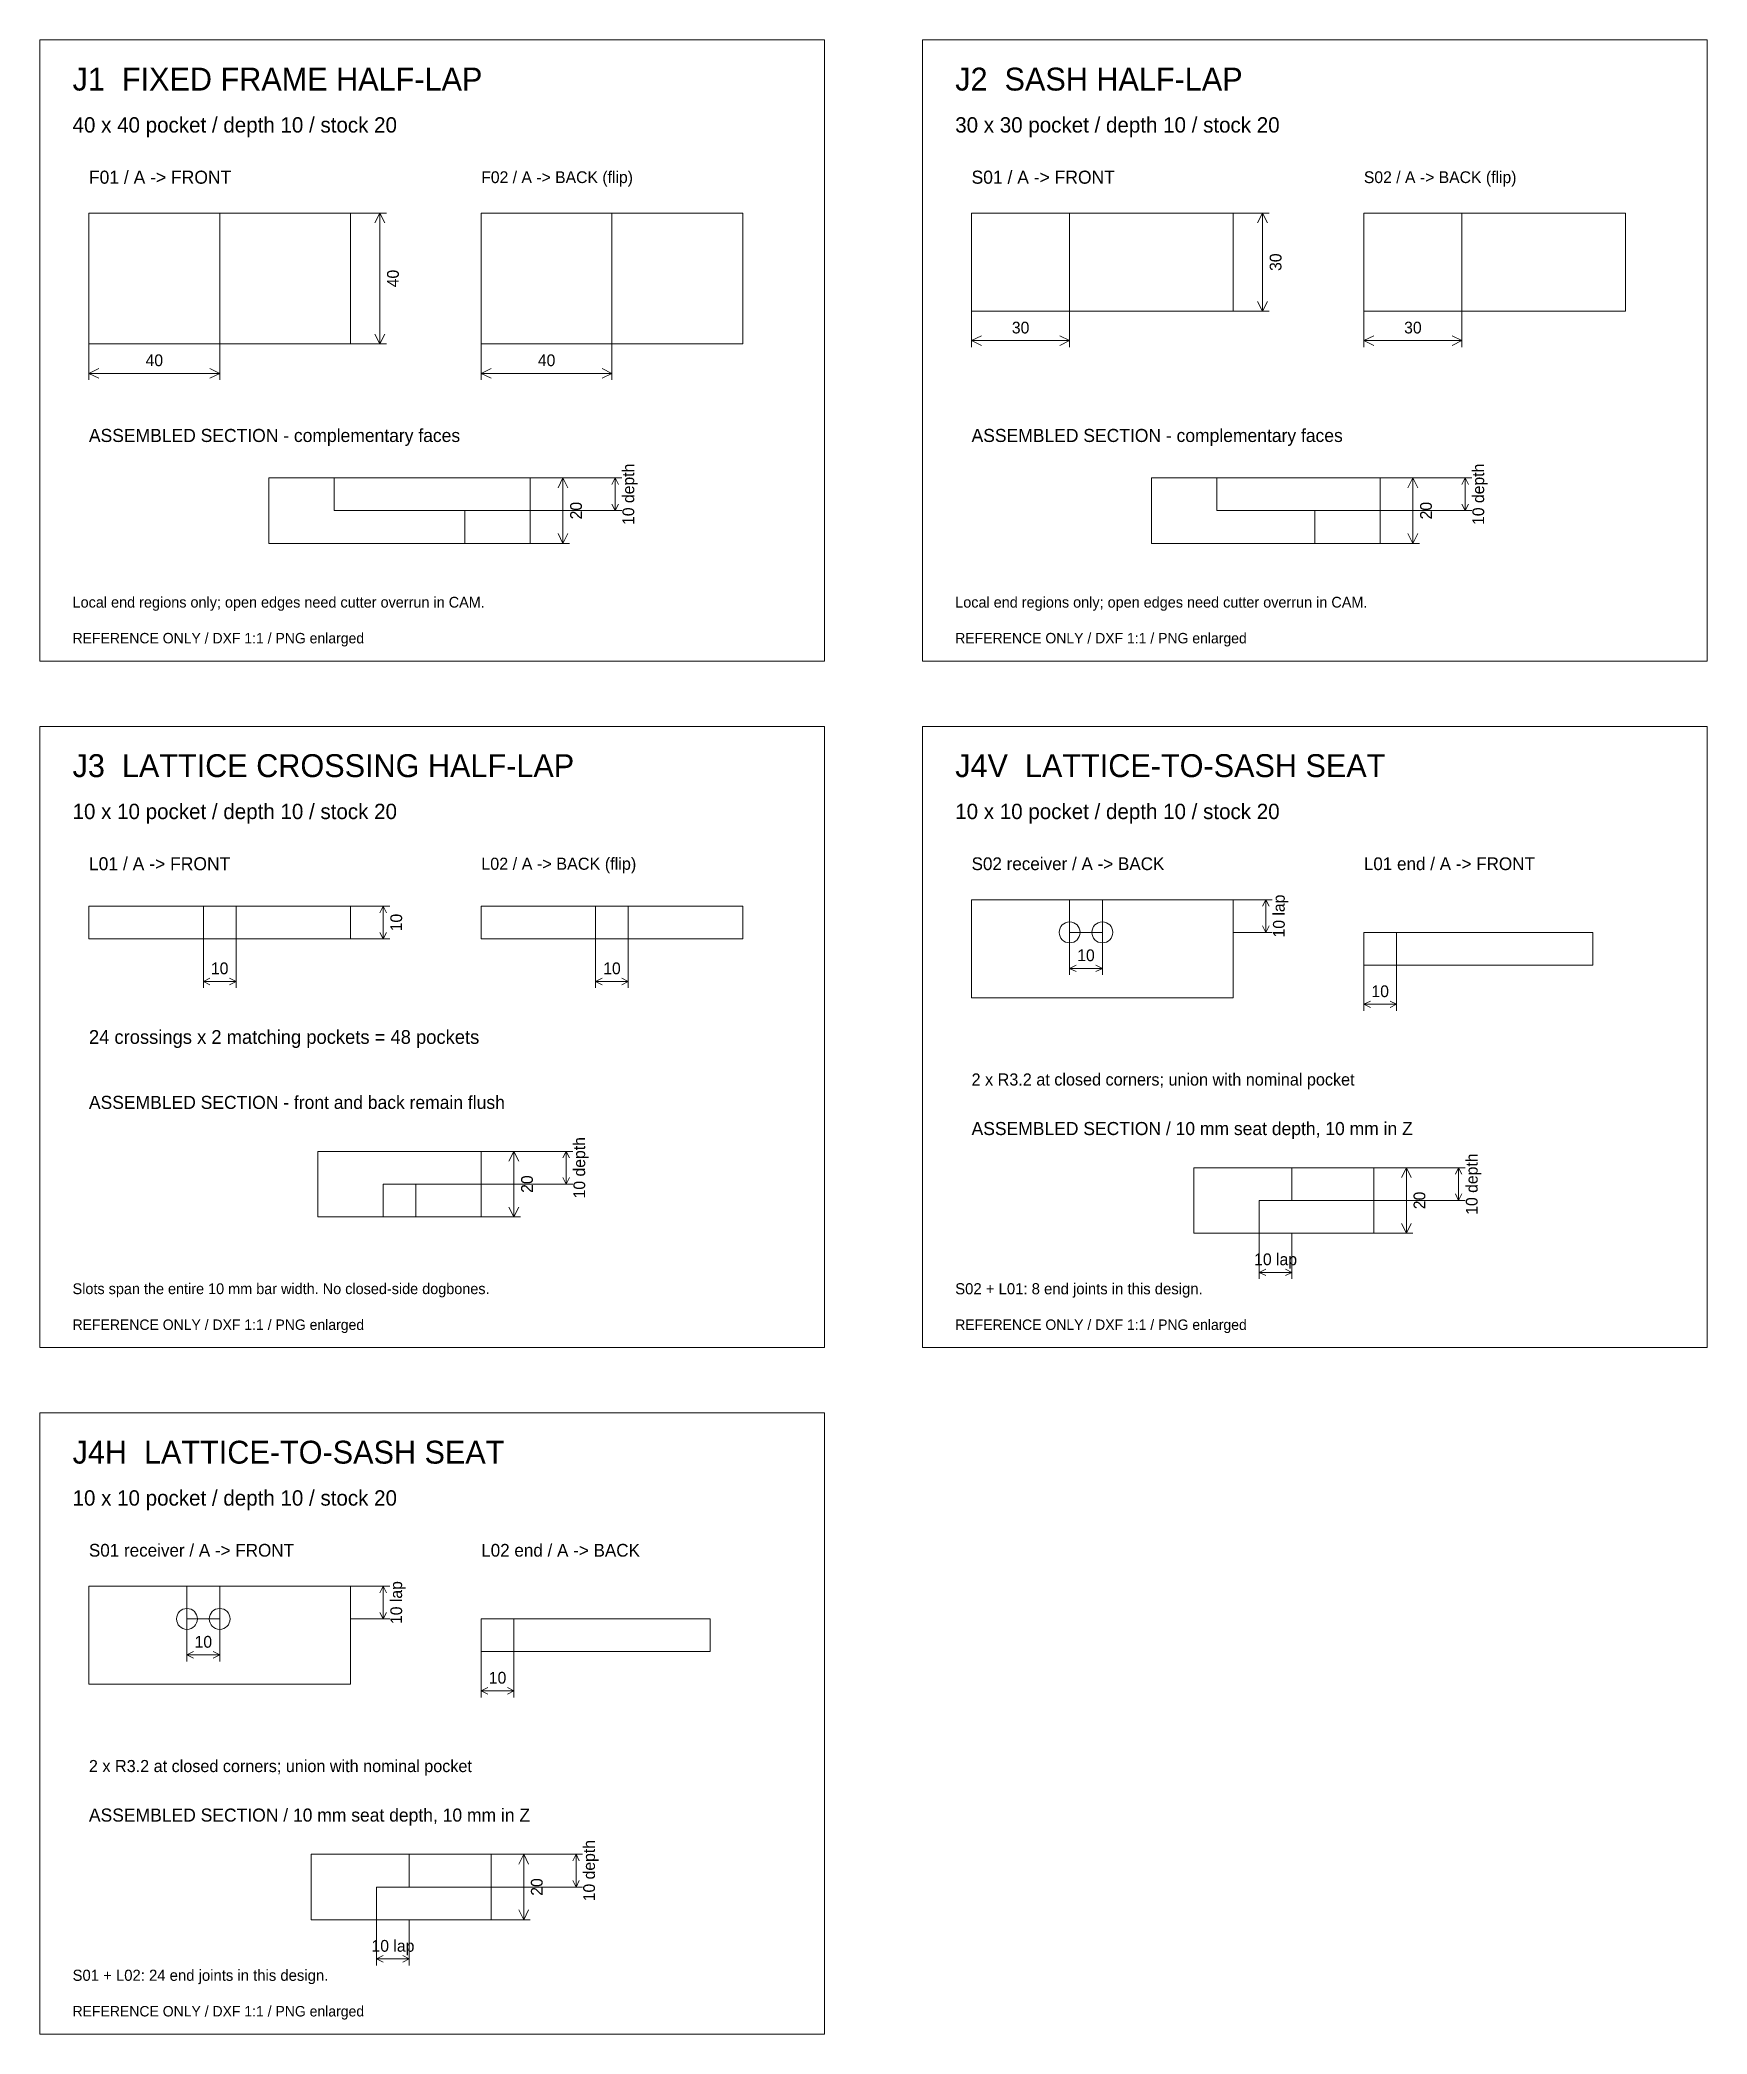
# Model space of a CAD drawing. Header units: millimetres. Extents: x -29 to 4100, y -456 to 1390.
# Drawn here: x 3590 to 4100, y 100 to 710 of the extents above; entities that cross this region are included whole.
import ezdxf
from ezdxf.enums import TextEntityAlignment as Align

# ---------------------------------------------------------------- set-up
doc = ezdxf.new("R2010")
doc.units = ezdxf.units.MM
for name, color, linetype, lineweight in [('DIMENSIONS', 3, 'Continuous', 18), ('JOINT_DETAILS_REF', 8, 'Continuous', 18), ('NOTES', 7, 'Continuous', 18)]:
    doc.layers.add(name, color=color, linetype=linetype, lineweight=lineweight)

msp = doc.modelspace()

# ---------------------------------------------------------------- texts
at = {"layer": 'DIMENSIONS'}
for s, p in [('30', (3968, 642)), ('40', (3698, 637)), ('10 depth', (3770, 571)), ('10 depth', (4030, 571)), ('20', (3754, 566)), ('20', (4014, 566)), ('10 lap', (3969, 442)), ('10', (3699, 440)), ('10 depth', (3755, 365)), ('10 depth', (4028, 360)), ('20', (3739, 360)), ('20', (4012, 355)), ('10 lap', (3699, 232)), ('10 depth', (3758, 150)), ('20', (3742, 145))]:
    msp.add_text(s, height=3.6, rotation=90, dxfattribs=at).set_placement(p, align=Align.MIDDLE_CENTER)
for s, p in [('30', (3890, 622)), ('30', (4010, 622)), ('40', (3625, 612)), ('40', (3745, 612)), ('10', (3645, 426)), ('10', (3765, 426)), ('10', (3910, 430)), ('10', (4000, 419)), ('10 lap', (3968, 337)), ('10', (3640, 220)), ('10', (3730, 209)), ('10 lap', (3698, 127))]:
    msp.add_text(s, height=3.6, dxfattribs=at).set_placement(p, align=Align.MIDDLE_CENTER)
at = {"layer": 'NOTES'}
for s, height, p in [('J1  FIXED FRAME HALF-LAP', 7, (3600, 698)), ('J2  SASH HALF-LAP', 7, (3870, 698)), ('40 x 40 pocket / depth 10 / stock 20', 4.7, (3600, 684)), ('30 x 30 pocket / depth 10 / stock 20', 4.7, (3870, 684)), ('F01 / A -> FRONT', 4, (3605, 668)), ('F02 / A -> BACK (flip)', 3.6, (3725, 668)), ('S01 / A -> FRONT', 4, (3875, 668)), ('S02 / A -> BACK (flip)', 3.6, (3995, 668)), ('ASSEMBLED SECTION - complementary faces', 4, (3605, 589)), ('ASSEMBLED SECTION - complementary faces', 4, (3875, 589)), ('Local end regions only; open edges need cutter overrun in CAM.', 3.3, (3600, 538)), ('Local end regions only; open edges need cutter overrun in CAM.', 3.3, (3870, 538)), ('REFERENCE ONLY / DXF 1:1 / PNG enlarged', 3.2, (3600, 527)), ('REFERENCE ONLY / DXF 1:1 / PNG enlarged', 3.2, (3870, 527)), ('J3  LATTICE CROSSING HALF-LAP', 7, (3600, 488)), ('J4V  LATTICE-TO-SASH SEAT', 7, (3870, 488)), ('10 x 10 pocket / depth 10 / stock 20', 4.7, (3600, 474)), ('10 x 10 pocket / depth 10 / stock 20', 4.7, (3870, 474)), ('L01 / A -> FRONT', 4, (3605, 458)), ('L02 / A -> BACK (flip)', 3.7, (3725, 458)), ('S02 receiver / A -> BACK', 3.9, (3875, 458)), ('L01 end / A -> FRONT', 3.9, (3995, 458)), ('24 crossings x 2 matching pockets = 48 pockets', 4.2, (3605, 405)), ('2 x R3.2 at closed corners; union with nominal pocket', 3.7, (3875, 392)), ('ASSEMBLED SECTION - front and back remain flush', 4, (3605, 385)), ('ASSEMBLED SECTION / 10 mm seat depth, 10 mm in Z', 4, (3875, 377)), ('Slots span the entire 10 mm bar width. No closed-side dogbones.', 3.3, (3600, 328)), ('S02 + L01: 8 end joints in this design.', 3.4, (3870, 328)), ('REFERENCE ONLY / DXF 1:1 / PNG enlarged', 3.2, (3600, 317)), ('REFERENCE ONLY / DXF 1:1 / PNG enlarged', 3.2, (3870, 317)), ('J4H  LATTICE-TO-SASH SEAT', 7, (3600, 278)), ('10 x 10 pocket / depth 10 / stock 20', 4.7, (3600, 264)), ('S01 receiver / A -> FRONT', 3.9, (3605, 248)), ('L02 end / A -> BACK', 3.9, (3725, 248)), ('2 x R3.2 at closed corners; union with nominal pocket', 3.7, (3605, 182)), ('ASSEMBLED SECTION / 10 mm seat depth, 10 mm in Z', 4, (3605, 167)), ('S01 + L02: 24 end joints in this design.', 3.4, (3600, 118)), ('REFERENCE ONLY / DXF 1:1 / PNG enlarged', 3.2, (3600, 107))]:
    msp.add_text(s, height=height, dxfattribs=at).set_placement(p, align=Align.MIDDLE_LEFT)

# ---------------------------------------------------------------- linework, layer by layer
at = {"layer": 'DIMENSIONS'}
for p, q in [((3685, 657), (3696, 657)), ((3694, 657), (3692.5, 654)), ((3694, 617), (3694, 657)), ((3694, 657), (3695.5, 654)), ((3955, 657), (3966, 657)), ((3964, 657), (3962.5, 654)), ((3964, 627), (3964, 657)), ((3964, 657), (3965.5, 654)), ((3964, 627), (3962.5, 630)), ((3964, 627), (3965.5, 630)), ((3875, 627), (3875, 616)), ((3905, 627), (3905, 616)), ((3955, 627), (3966, 627)), ((3995, 627), (3995, 616)), ((4025, 627), (4025, 616)), ((3605, 617), (3605, 606)), ((3645, 617), (3645, 606)), ((3685, 617), (3696, 617)), ((3694, 617), (3692.5, 620)), ((3694, 617), (3695.5, 620)), ((3725, 617), (3725, 606)), ((3765, 617), (3765, 606)), ((3875, 618), (3878, 619.5)), ((3875, 618), (3905, 618)), ((3875, 618), (3878, 616.5)), ((3905, 618), (3902, 619.5)), ((3905, 618), (3902, 616.5)), ((3995, 618), (3998, 619.5)), ((3995, 618), (4025, 618)), ((3995, 618), (3998, 616.5)), ((4025, 618), (4022, 619.5)), ((4025, 618), (4022, 616.5)), ((3605, 608), (3608, 609.5)), ((3605, 608), (3645, 608)), ((3605, 608), (3608, 606.5)), ((3645, 608), (3642, 609.5)), ((3645, 608), (3642, 606.5)), ((3725, 608), (3728, 609.5)), ((3725, 608), (3765, 608)), ((3725, 608), (3728, 606.5)), ((3765, 608), (3762, 609.5)), ((3765, 608), (3762, 606.5)), ((3720, 576), (3768, 576)), ((3740, 576), (3752, 576)), ((3750, 576), (3748.5, 573)), ((3750, 556), (3750, 576)), ((3750, 576), (3751.5, 573)), ((3766, 576), (3765, 574)), ((3766, 566), (3766, 576)), ((3766, 576), (3767, 574)), ((3980, 576), (4028, 576)), ((4000, 576), (4012, 576)), ((4010, 576), (4008.5, 573)), ((4010, 556), (4010, 576)), ((4010, 576), (4011.5, 573)), ((4026, 576), (4025, 574)), ((4026, 566), (4026, 576)), ((4026, 576), (4027, 574)), ((3766, 566), (3765, 568)), ((3766, 566), (3767, 568)), ((4026, 566), (4025, 568)), ((4026, 566), (4027, 568)), ((3720, 566), (3768, 566)), ((3980, 566), (4028, 566)), ((3740, 556), (3752, 556)), ((3750, 556), (3748.5, 559)), ((3750, 556), (3751.5, 559)), ((4000, 556), (4012, 556)), ((4010, 556), (4008.5, 559)), ((4010, 556), (4011.5, 559)), ((3955, 447), (3967, 447)), ((3965, 447), (3964, 445)), ((3965, 437), (3965, 447)), ((3965, 447), (3966, 445)), ((3685, 445), (3697, 445)), ((3695, 445), (3694, 443)), ((3695, 435), (3695, 445)), ((3695, 445), (3696, 443)), ((3640, 435), (3640, 420)), ((3650, 435), (3650, 420)), ((3685, 435), (3697, 435)), ((3695, 435), (3694, 437)), ((3695, 435), (3696, 437)), ((3760, 435), (3760, 420)), ((3770, 435), (3770, 420)), ((3905, 437), (3905, 424)), ((3915, 437), (3915, 424)), ((3955, 437), (3967, 437)), ((3965, 437), (3964, 439)), ((3965, 437), (3966, 439)), ((3905, 426), (3907, 427)), ((3915, 426), (3913, 427)), ((3995, 427), (3995, 413)), ((4005, 427), (4005, 413)), ((3640, 422), (3642, 423)), ((3640, 422), (3650, 422)), ((3640, 422), (3642, 421)), ((3650, 422), (3648, 423)), ((3650, 422), (3648, 421)), ((3760, 422), (3762, 423)), ((3760, 422), (3770, 422)), ((3760, 422), (3762, 421)), ((3770, 422), (3768, 423)), ((3770, 422), (3768, 421)), ((3905, 426), (3915, 426)), ((3905, 426), (3907, 425)), ((3915, 426), (3913, 425)), ((3995, 415), (3997, 416)), ((3995, 415), (4005, 415)), ((3995, 415), (3997, 414)), ((4005, 415), (4003, 416)), ((4005, 415), (4003, 414)), ((3705, 370), (3753, 370)), ((3725, 370), (3737, 370)), ((3735, 370), (3733.5, 367)), ((3735, 350), (3735, 370)), ((3735, 370), (3736.5, 367)), ((3751, 370), (3750, 368)), ((3751, 360), (3751, 370)), ((3751, 370), (3752, 368)), ((3705, 360), (3753, 360)), ((3751, 360), (3750, 362)), ((3751, 360), (3752, 362)), ((3973, 365), (4026, 365)), ((3998, 365), (4010, 365)), ((4008, 365), (4006.5, 362)), ((4008, 345), (4008, 365)), ((4008, 365), (4009.5, 362)), ((4024, 365), (4023, 363)), ((4024, 355), (4024, 365)), ((4024, 365), (4025, 363)), ((3973, 355), (4026, 355)), ((4024, 355), (4023, 357)), ((4024, 355), (4025, 357)), ((3725, 350), (3737, 350)), ((3735, 350), (3733.5, 353)), ((3735, 350), (3736.5, 353)), ((4008, 345), (4006.5, 348)), ((4008, 345), (4009.5, 348)), ((3963, 345), (3963, 331)), ((3973, 345), (3973, 331)), ((3998, 345), (4010, 345)), ((3963, 333), (3965, 334)), ((3963, 333), (3973, 333)), ((3963, 333), (3965, 332)), ((3973, 333), (3971, 334)), ((3973, 333), (3971, 332)), ((3685, 237), (3697, 237)), ((3695, 237), (3694, 235)), ((3695, 227), (3695, 237)), ((3695, 237), (3696, 235)), ((3635, 227), (3635, 214)), ((3645, 227), (3645, 214)), ((3685, 227), (3697, 227)), ((3695, 227), (3694, 229)), ((3695, 227), (3696, 229)), ((3635, 216), (3637, 217)), ((3635, 216), (3645, 216)), ((3635, 216), (3637, 215)), ((3645, 216), (3643, 217)), ((3645, 216), (3643, 215)), ((3725, 217), (3725, 203)), ((3735, 217), (3735, 203)), ((3725, 205), (3727, 206)), ((3725, 205), (3735, 205)), ((3725, 205), (3727, 204)), ((3735, 205), (3733, 206)), ((3735, 205), (3733, 204)), ((3703, 155), (3756, 155)), ((3728, 155), (3740, 155)), ((3738, 155), (3736.5, 152)), ((3738, 135), (3738, 155)), ((3738, 155), (3739.5, 152)), ((3754, 155), (3753, 153)), ((3754, 145), (3754, 155)), ((3754, 155), (3755, 153)), ((3754, 145), (3753, 147)), ((3754, 145), (3755, 147)), ((3703, 145), (3756, 145)), ((3693, 135), (3693, 121)), ((3703, 135), (3703, 121)), ((3728, 135), (3740, 135)), ((3738, 135), (3736.5, 138)), ((3738, 135), (3739.5, 138)), ((3693, 123), (3695, 124)), ((3693, 123), (3703, 123)), ((3693, 123), (3695, 122)), ((3703, 123), (3701, 124)), ((3703, 123), (3701, 122))]:
    msp.add_line(p, q, dxfattribs=at)
at = {"layer": 'JOINT_DETAILS_REF'}
for points in [[(3605, 617), (3685, 617), (3685, 657), (3605, 657)], [(3605, 617), (3645, 617), (3645, 657), (3605, 657)], [(3725, 617), (3805, 617), (3805, 657), (3725, 657)], [(3725, 617), (3765, 617), (3765, 657), (3725, 657)], [(3875, 627), (3955, 627), (3955, 657), (3875, 657)], [(3875, 627), (3905, 627), (3905, 657), (3875, 657)], [(3995, 627), (4075, 627), (4075, 657), (3995, 657)], [(3995, 627), (4025, 627), (4025, 657), (3995, 657)], [(3660, 556), (3720, 556), (3720, 566), (3680, 566), (3680, 576), (3660, 576)], [(3680, 566), (3720, 566), (3720, 556), (3740, 556), (3740, 576), (3680, 576)], [(3930, 556), (3980, 556), (3980, 566), (3950, 566), (3950, 576), (3930, 576)], [(3950, 566), (3980, 566), (3980, 556), (4000, 556), (4000, 576), (3950, 576)], [(3875, 417), (3955, 417), (3955, 447), (3875, 447)], [(3905, 437), (3915, 437), (3915, 447), (3905, 447)], [(3605, 435), (3685, 435), (3685, 445), (3605, 445)], [(3640, 435), (3650, 435), (3650, 445), (3640, 445)], [(3725, 435), (3805, 435), (3805, 445), (3725, 445)], [(3760, 435), (3770, 435), (3770, 445), (3760, 445)], [(3995, 427), (4065, 427), (4065, 437), (3995, 437)], [(3995, 427), (4005, 427), (4005, 437), (3995, 437)], [(3675, 350), (3695, 350), (3695, 360), (3705, 360), (3705, 350), (3725, 350), (3725, 370), (3675, 370)], [(3695, 350), (3705, 350), (3705, 360), (3695, 360)], [(3943, 345), (3963, 345), (3963, 355), (3973, 355), (3973, 365), (3943, 365)], [(3963, 345), (3998, 345), (3998, 365), (3973, 365), (3973, 355), (3963, 355)], [(3605, 207), (3685, 207), (3685, 237), (3605, 237)], [(3635, 227), (3645, 227), (3645, 237), (3635, 237)], [(3725, 217), (3795, 217), (3795, 227), (3725, 227)], [(3725, 217), (3735, 217), (3735, 227), (3725, 227)], [(3673, 135), (3693, 135), (3693, 145), (3703, 145), (3703, 155), (3673, 155)], [(3693, 135), (3728, 135), (3728, 155), (3703, 155), (3703, 145), (3693, 145)]]:
    msp.add_lwpolyline(points, close=True, dxfattribs=at)
for points in [[(3908.2, 437, 1), (3901.8, 437, 1)], [(3918.2, 437, 1), (3911.8, 437, 1)], [(3638.2, 227, 1), (3631.8, 227, 1)], [(3648.2, 227, 1), (3641.8, 227, 1)]]:
    msp.add_lwpolyline(points, format="xyb", close=True, dxfattribs=at)
at = {"layer": 'NOTES'}
for points in [[(3590, 520), (3830, 520), (3830, 710), (3590, 710)], [(3860, 520), (4100, 520), (4100, 710), (3860, 710)], [(3590, 310), (3830, 310), (3830, 500), (3590, 500)], [(3860, 310), (4100, 310), (4100, 500), (3860, 500)], [(3590, 100), (3830, 100), (3830, 290), (3590, 290)]]:
    msp.add_lwpolyline(points, close=True, dxfattribs=at)

msp.set_redraw_order([(e.dxf.handle, doc.entitydb.next_handle()) for e in msp.query("TEXT MTEXT ATTDEF DIMENSION ARC_DIMENSION")])  # texts and dimensions are drawn at this point

doc.saveas('drawing.dxf')
